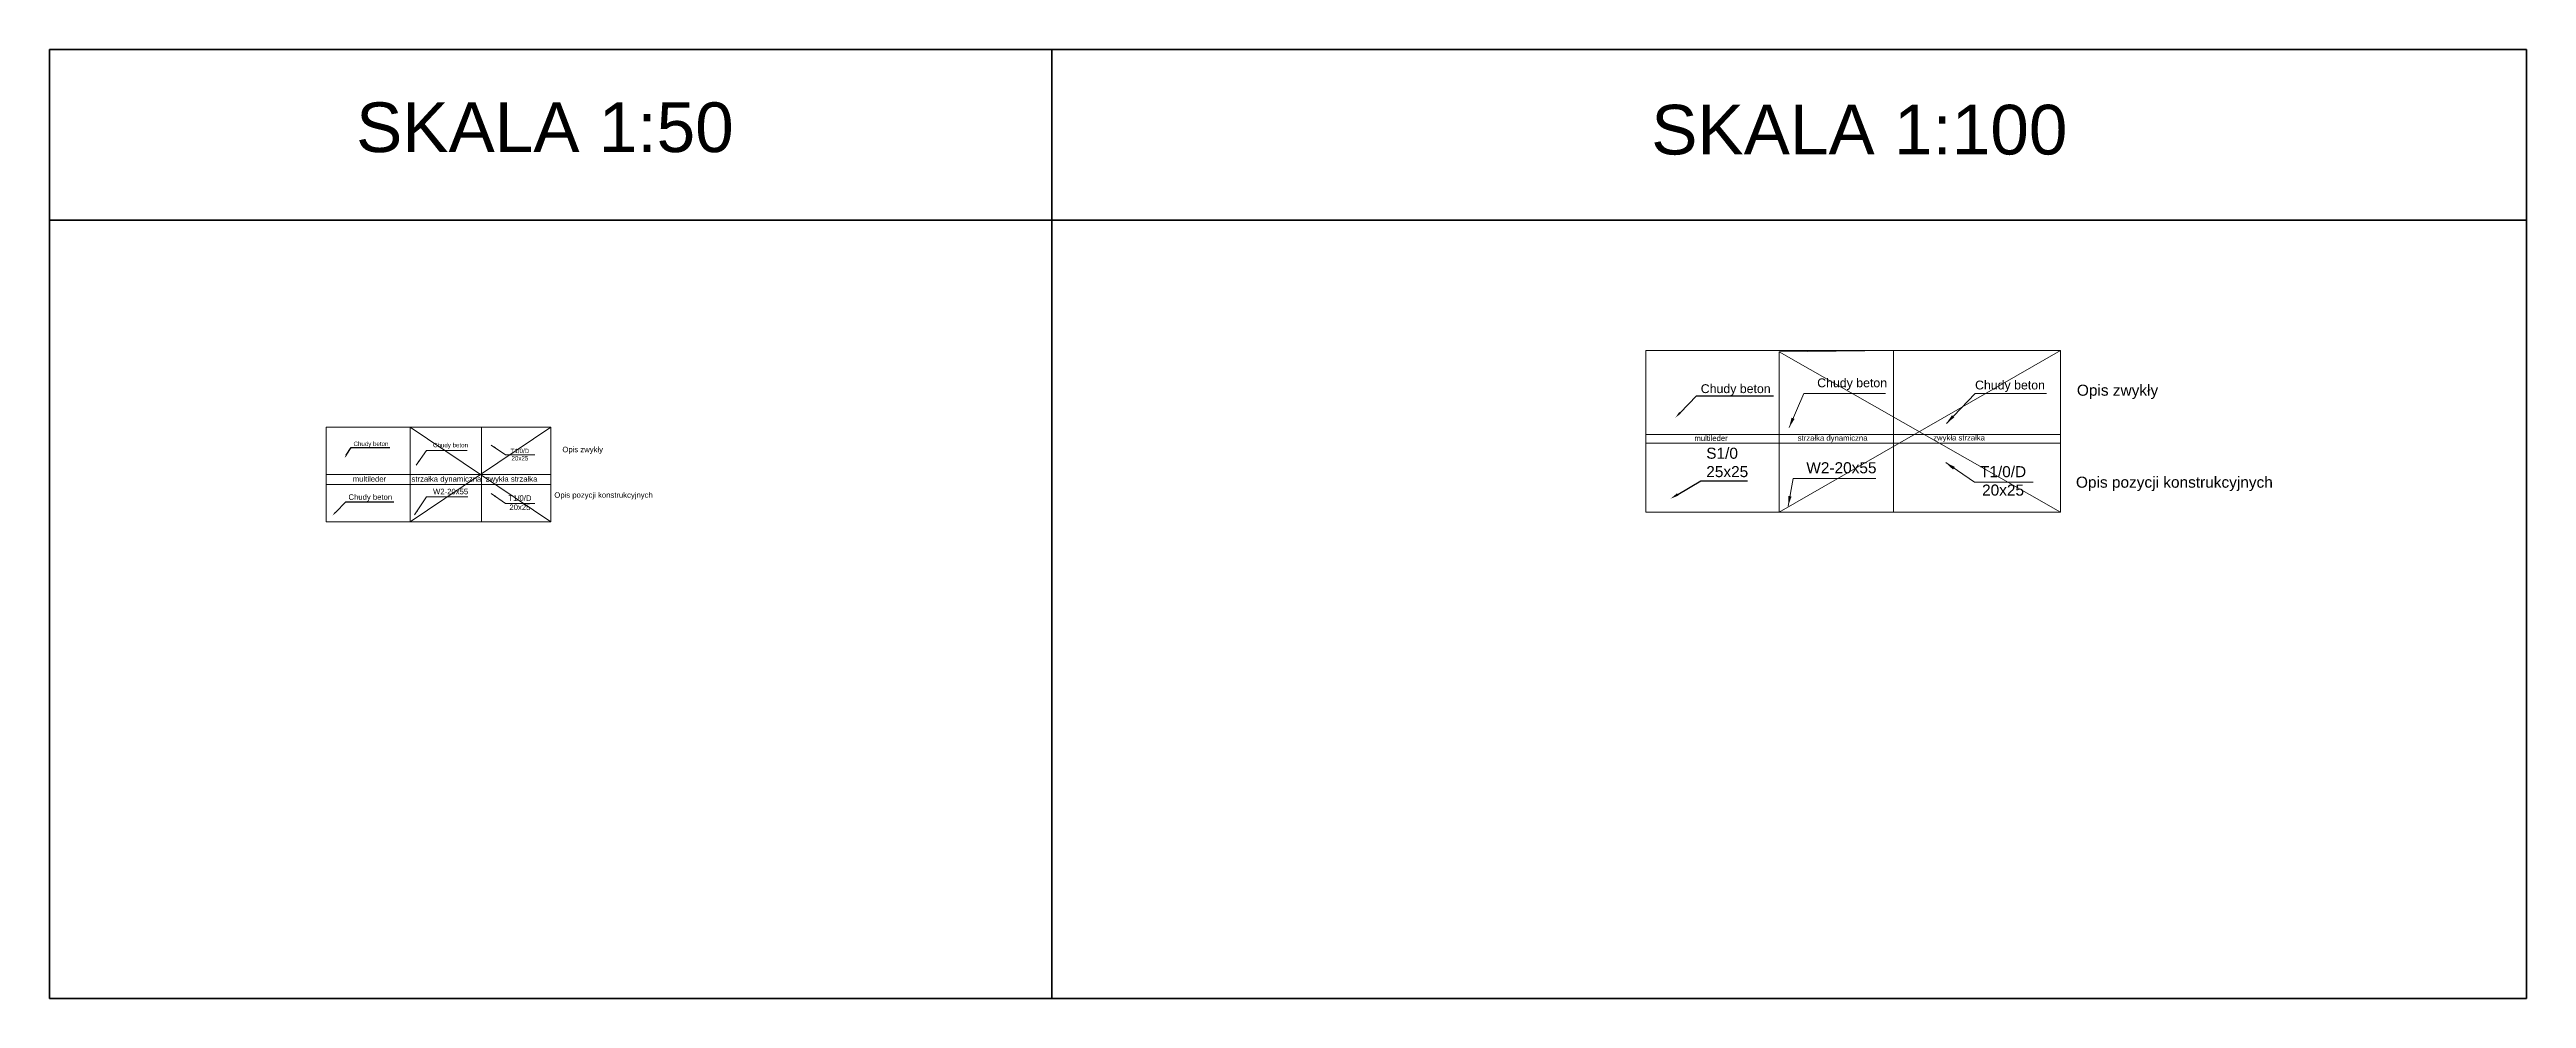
# Model space of a CAD drawing. Header units: millimetres. Extents: x -21220 to 1756793, y -806857 to 86733.
# Drawn here: x 61759 to 106684, y -33330 to -16137 of the extents above; entities that cross this region are included whole.
import ezdxf
from ezdxf import colors
from ezdxf.entities.mleader import LeaderData, LeaderLine
from ezdxf.math import Vec2, Vec3

# ---------------------------------------------------------------- set-up
doc = ezdxf.new("R2010")
doc.units = ezdxf.units.MM
doc.header["$LTSCALE"] = 10
for name, color, linetype, lineweight in [('G-Cienka', 4, 'Continuous', 9), ('G-Elementy konstrukcyjne', 1, 'Continuous', 40), ('G-Opisy', 2, 'Continuous', 18)]:
    doc.layers.add(name, color=color, linetype=linetype, lineweight=lineweight)
doc.styles.add('Arial-GG', font='arial.ttf')
doc.dimstyles.new('e-cad_1_100_[mm]', dxfattribs={"dimscale": 100, "dimtxt": 2, "dimasz": 1.8, "dimexe": 1.5, "dimexo": 0, "dimgap": 0.6, "dimtad": 1, "dimdec": 1, "dimrnd": 1, "dimtxsty": 'Arial-GG', "dimblk": 'OBLIQUE', "dimcen": 0, "dimdle": 1, "dimclrd": 4, "dimclre": 4, "dimclrt": 7, "dimadec": 1, "dimazin": 0, "dimtfac": 1, "dimtdec": 1, "dimtix": 1, "dimtmove": 0, "dimatfit": 2, "dimfxl": 1.5, "dimfxlon": 1, "dimlwd": -1, "dimlwe": -1, "dimarcsym": 0})
doc.dimstyles.new('W-1 do 50-GG cm', dxfattribs={"dimscale": 50, "dimtxt": 2, "dimasz": 1.8, "dimexe": 1.5, "dimexo": 0, "dimgap": 0.6, "dimtad": 1, "dimdec": 1, "dimlfac": 0.1, "dimrnd": 0.5, "dimzin": 9, "dimtxsty": 'Arial-GG', "dimblk": 'OBLIQUE', "dimcen": 0, "dimdle": 1, "dimclrd": 4, "dimclre": 4, "dimclrt": 7, "dimadec": 0, "dimazin": 0, "dimtfac": 1, "dimtdec": 1, "dimtix": 1, "dimtmove": 0, "dimatfit": 0, "dimfxl": 1.5, "dimfxlon": 1, "dimlwd": -1, "dimlwe": -1, "dimarcsym": 0})

# ---------------------------------------------------------------- blocks, each defined once
blk = doc.blocks.new('_Oblique')
at = {"color": 0, "linetype": 'ByBlock', "lineweight": -2}
blk.add_line((-0.5, -0.5), (0.5, 0.5), dxfattribs=at)

msp = doc.modelspace()

# ---------------------------------------------------------------- linework, layer by layer
at = {"layer": 'G-Cienka'}
for p, q in [((98231.82, -23267.12), (90714.06, -23267.12)), ((70850.93, -24016.53), (66775.93, -24016.53))]:
    msp.add_line(p, q, dxfattribs=at)
for points in [[(90714.06, -21590.65), (98231.82, -21590.65), (98231.82, -23110.65), (90714.06, -23110.65)], [(93131.73, -21614.19), (95203.9, -21590.65), (95203.9, -23110.65), (93131.73, -23110.65)], [(66775.93, -22976.53), (70850.93, -22976.53), (70850.93, -23836.53), (66775.93, -23836.53)], [(68300.93, -22976.53), (69595.93, -22976.53), (69595.93, -23836.53), (68300.93, -23836.53)], [(90714.06, -23110.65), (98231.82, -23110.65), (98231.82, -24518.68), (90714.06, -24518.68)], [(93131.73, -23110.65), (95203.9, -23110.65), (95203.94, -24518.68), (93131.73, -24518.68)], [(66775.93, -23836.53), (70850.93, -23836.53), (70850.93, -24696.53), (66775.93, -24696.53)], [(68300.93, -23836.53), (69595.93, -23836.53), (69595.93, -24696.53), (68300.93, -24696.53)]]:
    msp.add_lwpolyline(points, close=True, dxfattribs=at)
at = {"layer": 'G-Cienka', "ltscale": 2}
for points in [[(93131.73, -24518.68), (98231.82, -21590.65)], [(93131.73, -21614.19), (98231.82, -24518.68)], [(68300.93, -22976.53), (70850.93, -24696.53)], [(68300.93, -24696.53), (70850.93, -22976.53)]]:
    msp.add_lwpolyline(points, dxfattribs=at)
at = {"layer": 'G-Elementy konstrukcyjne', "ltscale": 200}
msp.add_line((61759.16, -19229.74), (106684.28, -19229.74), dxfattribs=at)
for points in [[(61759.16, -16136.59), (79935.59, -16136.59), (79935.59, -33329.52), (61759.16, -33329.52)], [(106684.28, -16136.59), (79935.59, -16136.59), (79935.59, -33329.52), (106684.28, -33329.52)]]:
    msp.add_lwpolyline(points, close=True, dxfattribs=at)

# ---------------------------------------------------------------- texts
at = {"layer": 'G-Opisy', "color": 2, "style": 'Arial-GG'}
for s, insert, char_height, width, attachment_point in [('\\pxsm1,qc;SKALA 1:50', (62629.41, -18006.8), 900, 16228.5896, 7), ('\\pxsm1,qc;SKALA 1:100', (86469.8, -18050.21), 900, 16228.5896, 7), ('\\pxsm1,qc;Chudy beton', (96658, -22134.87), 160, 1318.4929, 1), ('{\\fArial|b0|i0|c0|p34;\\W9.91544;   }Opis zwykły', (96221.52, -22208.63), 200, 6104.017, 1), ('{\\fArial|b0|i0|c0|p34;\\W9.91544;   }Opis zwykły', (69906.57, -23332.95), 100, 3052.0085, 1), ('\\pxsm1,qc;multileder', (90368.6, -23128.35), 100, 3052.0085, 1), ('{\\fArial|b0|i0|c0|p34;\\W7.67819;   }strzałka dynamiczna', (92573.16, -23124.57), 100, 3052.0085, 1), ('{\\fArial|b0|i0|c0|p34;\\W9.08604;   }zwykła strzałka', (94866.33, -23119.17), 100, 3052.0085, 1), ('\\pxsm1,qc;T1/0/D\\P20x25', (70018.32, -23368.7), 80, 544.0304, 1), ('\\pxsm1,qc;T1/0/D\\P20x25', (96646.94, -23684.78), 200, 1088.0607, 1), ('\\pxsm1,qc;multileder', (66035.93, -23866.53), 100, 3052.0085, 1), ('{\\fArial|b0|i0|c0|p34;\\W7.67819;   }strzałka dynamiczna', (67430.93, -23866.53), 100, 3052.0085, 1), ('{\\fArial|b0|i0|c0|p34;\\W9.08604;   }zwykła strzałka', (68610.93, -23866.53), 100, 3052.0085, 1), ('\\pxsm1,qc;T1/0/D\\P20x25', (70018.32, -24213.7), 100, 544.0304, 1), ('\\pxsm1,qc;Opis pozycji konstrukcyjnych', (70281.57, -24157.95), 100, 3052.0085, 1), ('\\pxsm1,qc;Opis pozycji konstrukcyjnych', (97246.81, -23875.41), 200, 6104.017, 1)]:
    msp.add_mtext(s, dxfattribs=dict(at, insert=insert, char_height=char_height, width=width, attachment_point=attachment_point))
at = {"layer": 'G-Opisy', "attachment_point": 4, "style": 'Arial-GG'}
for s, insert, char_height in [('{\\C2;Chudy beton}', (93820.11, -22199.12), 160), ('{\\C2;Chudy beton}', (68715.37, -23315.28), 80), ('{\\fArial|b0|i0|c238|p34;\\C2;W2-20x55}', (93622.71, -23714.81), 200), ('{\\fArial|b0|i0|c238|p34;\\C2;W2-20x55}', (68715.37, -24145.28), 100)]:
    msp.add_mtext(s, dxfattribs=dict(at, insert=insert, char_height=char_height))

# ---------------------------------------------------------------- leaders
at = {"layer": 'G-Opisy', "annotation_type": 0, "has_hookline": 1, "hookline_direction": 0}
for points, dimstyle, text_width in [([(93311.09, -22982.55), (93580.11, -22365.78), (93760.11, -22365.78)], 'e-cad_1_100_[mm]', 1241.04), ([(68410.93, -23666.53), (68595.37, -23398.61), (68685.37, -23398.61)], 'W-1 do 50-GG cm', 620.52), ([(68380.93, -24566.53), (68595.37, -24241.94), (68685.37, -24241.94)], 'W-1 do 50-GG cm', 629.4), ([(93293.28, -24407.71), (93382.71, -23908.14), (93562.71, -23908.14)], 'e-cad_1_100_[mm]', 1258.8)]:
    msp.add_leader(points, dimstyle=dimstyle, dxfattribs=dict(at, text_width=text_width))
at = {"layer": 'G-Opisy'}
for points in [[(96162.47, -22911.21), (96683.78, -22365.78), (97978.51, -22365.78)], [(96151.42, -23621.27), (96672.73, -23977.7), (97737.45, -23977.7)]]:
    msp.add_leader(points, dimstyle='e-cad_1_100_[mm]', override={"dimgap": 0.6, "dimtad": 0}, dxfattribs=at)
for points in [[(69770.56, -23301.94), (70031.21, -23480.16), (70563.57, -23480.16)], [(69770.56, -24181.94), (70031.21, -24360.16), (70563.57, -24360.16)]]:
    msp.add_leader(points, dimstyle='W-1 do 50-GG cm', dxfattribs=at)
at = {"layer": 'G-Opisy', "ltscale": 0.8}
ml = msp.add_multileader_mtext('Standard', dxfattribs=at)
ml.set_content('Chudy beton', color=2, style='Arial-GG')
ml.set_leader_properties(color=4)
ml.build(insert=Vec2(0, 0))
ml.multileader.update_dxf_attribs({"text_left_attachment_type": 5, "text_right_attachment_type": 5, "dogleg_length": 10, "arrow_head_size": 120, "scale": 4})
ctx = ml.context
ctx.base_point, ctx.scale, ctx.char_height, ctx.arrow_head_size, ctx.landing_gap_size, ctx.plane_origin = Vec3(91668.39, -22410.58), 4, 160, 120, 40, Vec3(91282.9, -23375.47)
ctx.left_attachment, ctx.right_attachment = 5, 5
notes = []
notes.append((ctx, [(0, (1, 1, 0), (91628.39, -22410.58), (1, 0), 40, [(0, [(91248.63, -22804.94)], 0, [])])]))
ctx.mtext.insert, ctx.mtext.defined_height, ctx.mtext.flow_direction = Vec3(91708.39, -22200.81), 80, 5
ml = msp.add_multileader_mtext('Standard', dxfattribs=at)
ml.set_content('Chudy beton', color=2, style='Arial-GG')
ml.set_leader_properties(color=4)
ml.build(insert=Vec2(0, 0))
ml.multileader.update_dxf_attribs({"text_left_attachment_type": 5, "text_right_attachment_type": 5, "dogleg_length": 10, "arrow_head_size": 60, "scale": 2})
ctx = ml.context
ctx.base_point, ctx.scale, ctx.char_height, ctx.arrow_head_size, ctx.landing_gap_size, ctx.plane_origin = Vec3(67252.54, -23345.12), 2, 80, 60, 20, Vec3(66879.62, -24331.33)
ctx.left_attachment, ctx.right_attachment = 5, 5
notes.append((ctx, [(0, (1, 1, 0), (67232.54, -23345.12), (1, 0), 20, [(0, [(67108.05, -23539.21)], 0, [])])]))
ctx.mtext.insert, ctx.mtext.defined_height, ctx.mtext.flow_direction = Vec3(67272.54, -23240.24), 80, 5
ml = msp.add_multileader_mtext('Standard', dxfattribs=at)
ml.set_content('S1/0\\P25x25', color=2, style='Arial-GG')
ml.set_leader_properties(color=4)
ml.build(insert=Vec2(0, 0))
ml.multileader.update_dxf_attribs({"text_left_attachment_type": 5, "text_right_attachment_type": 5, "dogleg_length": 10, "arrow_head_size": 150, "scale": 5})
ctx = ml.context
ctx.base_point, ctx.scale, ctx.char_height, ctx.arrow_head_size, ctx.landing_gap_size, ctx.plane_origin = Vec3(91757.87, -23950.41), 5, 200, 150, 50, Vec3(91404.48, -24956.57)
ctx.left_attachment, ctx.right_attachment = 5, 5
notes.append((ctx, [(0, (1, 1, 0), (91707.87, -23950.41), (1, 0), 50, [(0, [(91162.34, -24273.3)], 0, [])])]))
ctx.mtext.insert, ctx.mtext.width, ctx.mtext.defined_height, ctx.mtext.line_spacing_style, ctx.mtext.flow_direction = Vec3(91807.87, -23350.41), 827.5265, 80, 2, 5
ml = msp.add_multileader_mtext('Standard', dxfattribs=at)
ml.set_content('Chudy beton', color=2, style='Arial-GG')
ml.set_leader_properties(color=4)
ml.build(insert=Vec2(0, 0))
ml.multileader.update_dxf_attribs({"text_left_attachment_type": 5, "text_right_attachment_type": 5, "dogleg_length": 10, "arrow_head_size": 75, "scale": 2.5})
ctx = ml.context
ctx.base_point, ctx.scale, ctx.char_height, ctx.arrow_head_size, ctx.landing_gap_size, ctx.plane_origin = Vec3(67156.19, -24328.44), 2.5, 100, 75, 25, Vec3(66809.76, -24970.87)
ctx.left_attachment, ctx.right_attachment = 5, 5
notes.append((ctx, [(0, (1, 1, 0), (67131.19, -24328.44), (1, 0), 25, [(0, [(66890.83, -24578.07)], 0, [])])]))
ctx.mtext.insert, ctx.mtext.defined_height, ctx.mtext.line_spacing_style, ctx.mtext.flow_direction = Vec3(67181.19, -24195.11), 80, 2, 5
for ctx, leaders in notes:
    for number, flags, end, landing, length, lines in leaders:
        leader = LeaderData()
        leader.index, (leader.has_last_leader_line, leader.has_dogleg_vector, leader.attachment_direction) = number, flags
        leader.last_leader_point, leader.dogleg_vector, leader.dogleg_length = Vec3(end), Vec3(landing), length
        for number, points, colour, breaks in lines:
            line = LeaderLine()
            line.index, line.vertices, line.color, line.breaks = number, Vec3.list(points), colors.encode_raw_color(colour), breaks
            leader.lines.append(line)
        ctx.leaders.append(leader)

doc.saveas('drawing.dxf')
